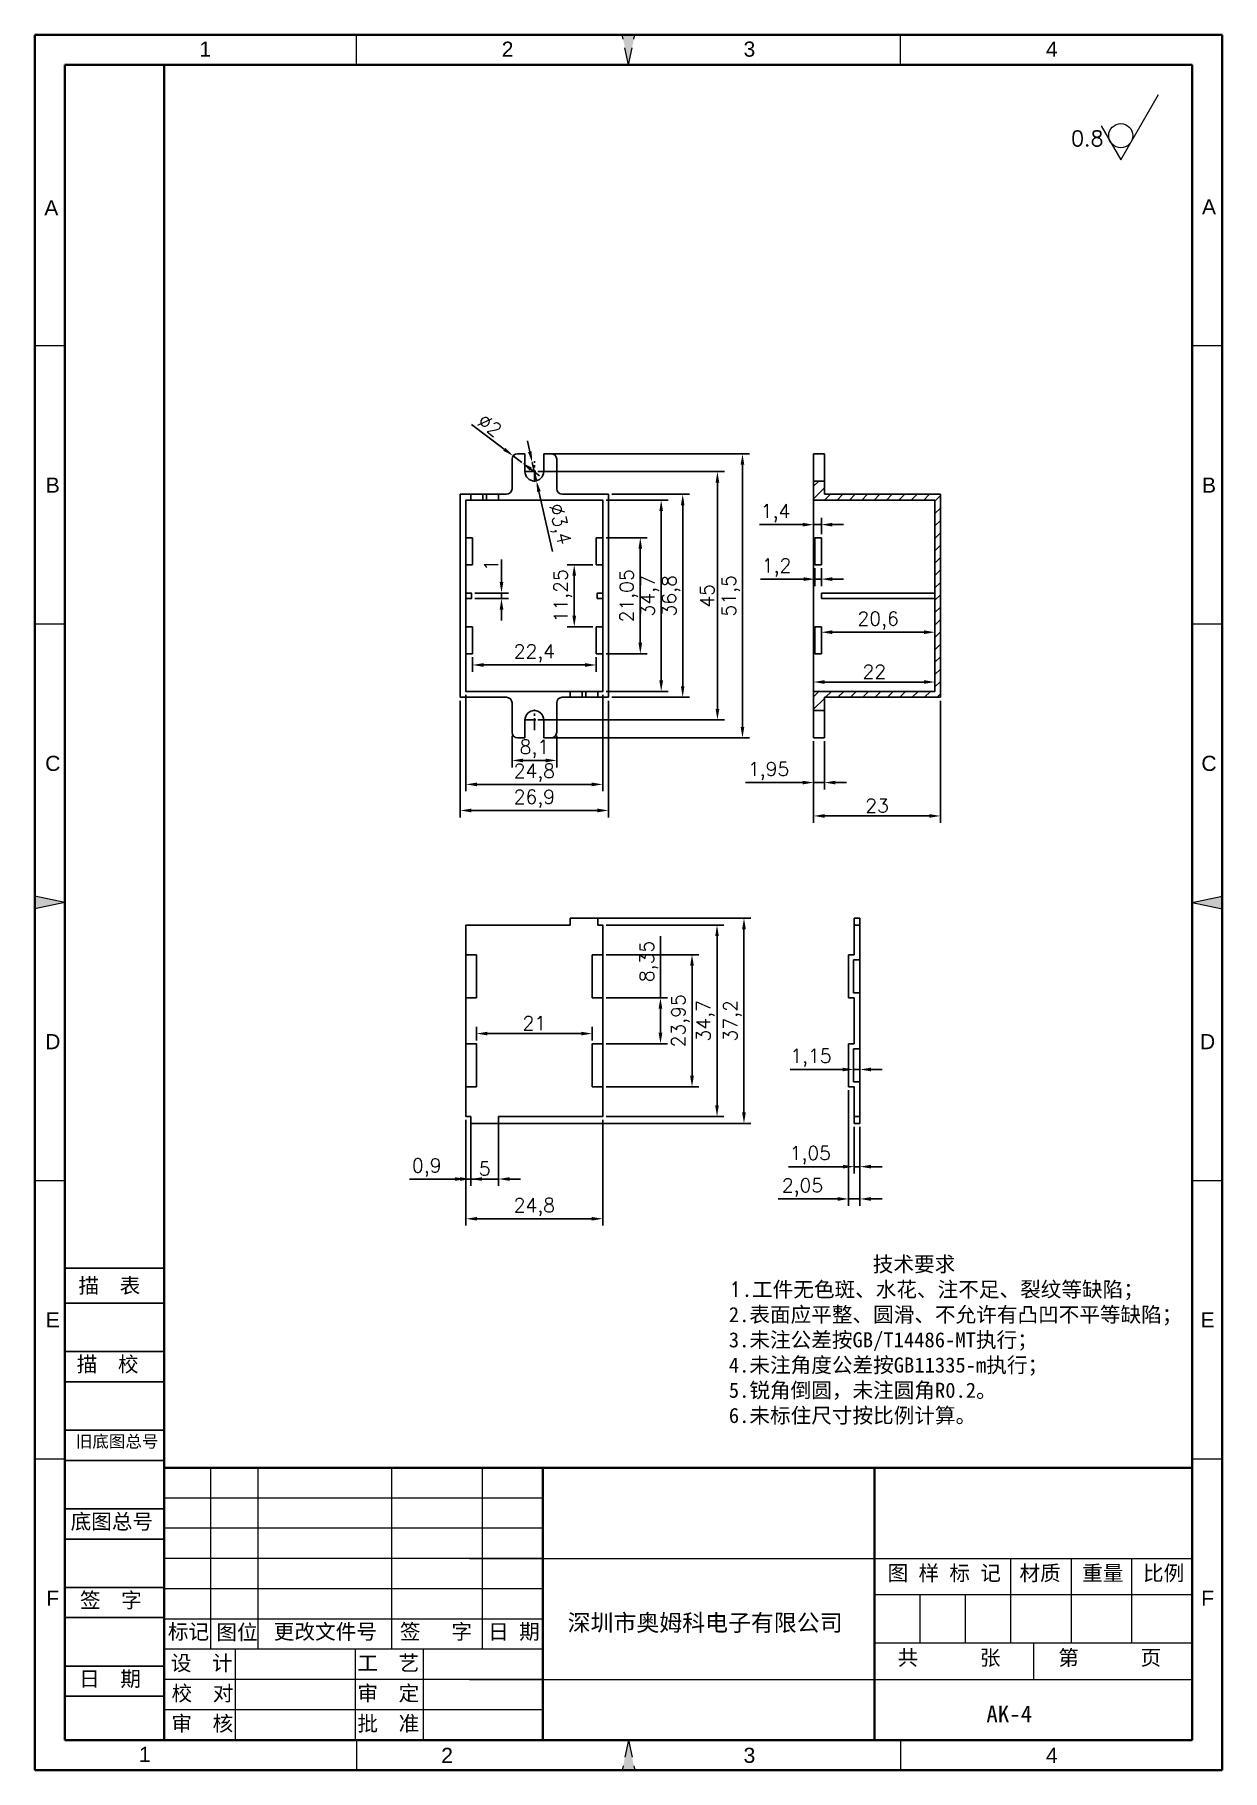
# Model space of a CAD drawing. Header units: millimetres. Extents: x 43508 to 43723, y -471 to -157.
import ezdxf
from ezdxf.enums import TextEntityAlignment as Align

# ---------------------------------------------------------------- set-up
doc = ezdxf.new("R2010")
doc.units = ezdxf.units.MM
for name, pattern in [('ACAD_ISO10W100', [18, 12, -3, 0, -3]), ('CENTER', [50.8, 31.75, -6.35, 6.35, -6.35]), ('HIDDEN2', [4.7625, 3.175, -1.5875])]:
    doc.linetypes.add(name, pattern=pattern)
for name, color, linetype, lineweight in [('dim', 82, 'Continuous', 9), ('图层1', 7, 'ACAD_ISO10W100', 15), ('图层2', 7, 'Continuous', 30), ('图层3', 7, 'Continuous', 15), ('图层4', 7, 'Continuous', 40), ('图层5', 7, 'HIDDEN2', 15), ('细实线', 3, 'Continuous', 18)]:
    doc.layers.add(name, color=color, linetype=linetype, lineweight=lineweight)
doc.layers.add('尺寸线', color=7, linetype='Continuous')
doc.styles.get("Standard").update_dxf_attribs({"font": 'txt', "bigfont": 'gbcbig.shx'})
doc.styles.add('样式 3', font='arial.ttf', dxfattribs={"height": 3.8})
doc.dimstyles.new('ISO-25', dxfattribs={"dimtxt": 2.5, "dimasz": 2.5, "dimexe": 1.25, "dimexo": 0.625, "dimtad": 1, "dimtxsty": 'Standard', "dimcen": 2.5, "dimadec": 0, "dimazin": 0, "dimtfac": 1, "dimtmove": 0, "dimatfit": 3, "dimfxl": 1, "dimarcsym": 0})

msp = doc.modelspace()

# ---------------------------------------------------------------- texts
at = {"layer": '图层1', "color": 0, "style": '样式 3'}
for s, p in [('B', (43511.4, -238.324)), ('B', (43721.048, -238.324)), ('C', (43511.4, -288.76)), ('C', (43721.048, -288.76)), ('D', (43511.4, -339.197)), ('D', (43720.791, -339.197)), ('E', (43511.4, -389.634)), ('E', (43720.791, -389.634)), ('F', (43511.4, -440.071)), ('F', (43720.791, -440.071))]:
    msp.add_text(s, height=2.741, dxfattribs=at).set_placement(p, align=Align.MIDDLE)
at = {"layer": '图层1', "color": 0, "attachment_point": 1}
for s, insert, char_height, width in [('{\\fSimSun|b0|i0|c134|p2;图 样 标 记}', (43662.772, -434.133), 2.74113, 34.00793), ('{\\fSimSun|b0|i0|c134|p2;材质 }', (43686.68, -434.145), 2.74113, 22.86138), ('{\\fSimSun|b0|i0|c134|p2;深圳市奥姆科电子有限公司}', (43604.758, -442.99), 3.0457, 57.54952), ('{\\fSimSun|b0|i0|c134|p2;标记}', (43532.27, -444.763), 2.74113, 7.67517), ('{\\fSimSun|b0|i0|c134|p2;图位}', (43541.073, -444.874), 2.74113, 7.67517), ('{\\fSimSun|b0|i0|c134|p2;更改文件号}', (43551.48, -444.763), 2.74113, 22.86138), ('{\\fSimSun|b0|i0|c134|p2;审  核}', (43532.915, -461.417), 2.74113, 22.22873), ('{\\fSimSun|b0|i0|c134|p2;批  准}', (43566.638, -461.417), 2.74113, 22.86138), ('{\\fSimSun|b0|i0|c134|p2;AK-4}', (43680.688, -459.53), 3.0457, 37.78658)]:
    msp.add_mtext(s, dxfattribs=dict(at, insert=insert, char_height=char_height, width=width))
at = {"layer": '图层2', "color": 0, "attachment_point": 1}
for s, insert, char_height, width in [('{\\fSimSun|b0|i0|c134|p2;描\\fSimSun|b0|i0|c0|p2;  \\fSimSun|b0|i0|c134|p2;表}', (43516.052, -382.046), 2.7411, 30.71591), ('{\\fSimSun|b0|i0|c134|p2;描\\fSimSun|b0|i0|c0|p2;  \\fSimSun|b0|i0|c134|p2;校}', (43515.74, -396.299), 2.7411, 30.71591), ('{\\fSimSun|b0|i0|c134|p2;旧底图总号}', (43515.586, -410.553), 2.19291, 30.71591), ('{\\fSimSun|b0|i0|c134|p2;底图总号}', (43514.635, -424.807), 2.7411, 30.71591), ('{\\fSimSun|b0|i0|c134|p2;重量 }', (43698.061, -434.145), 2.74113, 22.86138), ('{\\fSimSun|b0|i0|c134|p2;比例 }', (43709.089, -434.145), 2.74113, 22.86138), ('{\\fSimSun|b0|i0|c134|p2;签\\fSimSun|b0|i0|c0|p2;  \\fSimSun|b0|i0|c134|p2;字}', (43516.333, -439.061), 2.7411, 30.71591), ('{\\fSimSun|b0|i0|c134|p2;签   字}', (43574.338, -444.763), 2.74113, 22.86138), ('{\\fSimSun|b0|i0|c134|p2;日 期}', (43590.35, -444.763), 2.74113, 22.86138), ('{\\fSimSun|b0|i0|c134|p2;共      张}', (43664.579, -449.484), 2.74113, 30.3281), ('{\\fSimSun|b0|i0|c134|p2;第      页}', (43693.725, -449.484), 2.74113, 28.15045), ('{\\fSimSun|b0|i0|c134|p2;日\\fSimSun|b0|i0|c0|p2;  \\fSimSun|b0|i0|c134|p2;期}', (43516.177, -453.314), 2.7411, 30.71591), ('{\\fSimSun|b0|i0|c134|p2;设  计}', (43532.809, -450.453), 2.74113, 21.24817), ('{\\fSimSun|b0|i0|c134|p2;工  艺}', (43566.638, -450.453), 2.74113, 22.86138), ('{\\fSimSun|b0|i0|c134|p2;校  对}', (43532.941, -455.935), 2.74113, 19.87519), ('{\\fSimSun|b0|i0|c134|p2;审  定}', (43566.638, -455.935), 2.74113, 22.86138)]:
    msp.add_mtext(s, dxfattribs=dict(at, insert=insert, char_height=char_height, width=width))
at = {"layer": '图层3', "color": 0, "insert": (43633.983, -378.16), "char_height": 2.74113, "width": 129.83197, "attachment_point": 1}
msp.add_mtext('{\\fSimSun|b0|i0|c134|p54;              技术要求\\P}1{\\fSimSun|b0|i0|c134|p54;.工件无色斑、水花、注不足、裂纹等缺陷；\\P2.表面应平整、圆滑、不允许有凸凹不平等缺陷；\\P3.未注公差按GB/T14486-MT执行；\\P4.未注角度公差按GB11335-m执行；\\P5.锐角倒圆，未注圆角R0.2。}\\P{\\fSimSun|b0|i0|c134|p2;6.未标住尺寸按比例计算。}', dxfattribs=at)
at = {"layer": '图层5', "color": 0, "style": '样式 3'}
for s, p in [('1', (43539.04, -159.301)), ('2', (43593.863, -159.301)), ('3', (43637.721, -159.301)), ('4', (43692.544, -159.301)), ('A', (43511.134, -188.086)), ('A', (43721.048, -187.887)), ('1', (43528.076, -468.38)), ('2', (43582.898, -468.544)), ('3', (43637.721, -468.544)), ('4', (43692.544, -468.544))]:
    msp.add_text(s, height=2.741, dxfattribs=at).set_placement(p, align=Align.MIDDLE)
at = {"layer": '细实线', "color": 0, "insert": (43696.04, -174.128), "char_height": 2.7411, "width": 10.23388, "attachment_point": 1}
msp.add_mtext('0.8', dxfattribs=at)

# ---------------------------------------------------------------- blocks, each defined once
blk = doc.blocks.new('*D3504')
at = {"layer": 'Defpoints', "color": 0, "transparency": 16777216}
for p in [(43598.72, -235.89), (43631.92, -235.89), (43598.72, -280.89)]:
    blk.add_point(p, dxfattribs=at)
at = {"layer": 'dim', "color": 0, "lineweight": -2, "transparency": 16777216}
for p, q in [((43599.35, -235.89), (43633.17, -235.89)), ((43631.92, -278.89), (43631.92, -237.89)), ((43599.35, -280.89), (43633.17, -280.89))]:
    blk.add_line(p, q, dxfattribs=at)
at = {"layer": 'dim', "color": 0, "transparency": 16777216}
for points in [[(43631.59, -237.89), (43632.25, -237.89), (43631.92, -235.89)], [(43631.59, -278.89), (43632.25, -278.89), (43631.92, -280.89)]]:
    blk.add_solid(points, dxfattribs=at)
at = {"layer": 'dim', "color": 0, "transparency": 16777216, "insert": (43630.05, -258.39), "char_height": 2.5, "attachment_point": 5, "rotation": 90}
blk.add_mtext('45', dxfattribs=at)
blk = doc.blocks.new('*D3505')
at = {"layer": 'Defpoints', "color": 0, "transparency": 16777216}
for p in [(43612.17, -239.99), (43612.17, -276.79), (43625.62, -276.79)]:
    blk.add_point(p, dxfattribs=at)
at = {"layer": 'dim', "color": 0, "lineweight": -2, "transparency": 16777216}
for p, q in [((43612.8, -239.99), (43626.87, -239.99)), ((43625.62, -241.99), (43625.62, -274.79)), ((43612.8, -276.79), (43626.87, -276.79))]:
    blk.add_line(p, q, dxfattribs=at)
at = {"layer": 'dim', "color": 0, "transparency": 16777216}
for points in [[(43625.29, -241.99), (43625.95, -241.99), (43625.62, -239.99)], [(43625.29, -274.79), (43625.95, -274.79), (43625.62, -276.79)]]:
    blk.add_solid(points, dxfattribs=at)
at = {"layer": 'dim', "color": 0, "transparency": 16777216, "insert": (43623.54, -258.39), "char_height": 2.5, "attachment_point": 5, "rotation": 90}
blk.add_mtext('36,8', dxfattribs=at)
blk = doc.blocks.new('*D3506')
at = {"layer": 'Defpoints', "color": 0, "transparency": 16777216}
for p in [(43611.12, -241.04), (43621.72, -241.04), (43611.12, -275.74)]:
    blk.add_point(p, dxfattribs=at)
at = {"layer": 'dim', "color": 0, "lineweight": -2, "transparency": 16777216}
for p, q in [((43611.75, -241.04), (43622.97, -241.04)), ((43621.72, -273.74), (43621.72, -243.04)), ((43611.75, -275.74), (43622.97, -275.74))]:
    blk.add_line(p, q, dxfattribs=at)
at = {"layer": 'dim', "color": 0, "transparency": 16777216}
for points in [[(43621.39, -243.04), (43622.05, -243.04), (43621.72, -241.04)], [(43621.39, -273.74), (43622.05, -273.74), (43621.72, -275.74)]]:
    blk.add_solid(points, dxfattribs=at)
at = {"layer": 'dim', "color": 0, "transparency": 16777216, "insert": (43619.64, -258.39), "char_height": 2.5, "attachment_point": 5, "rotation": 90}
blk.add_mtext('34,7', dxfattribs=at)
blk = doc.blocks.new('*D3507')
at = {"layer": 'Defpoints', "color": 0, "transparency": 16777216}
for p in [(43601.1, -232.64), (43636.46, -232.64), (43601.1, -284.14)]:
    blk.add_point(p, dxfattribs=at)
at = {"layer": 'dim', "color": 0, "lineweight": -2, "transparency": 16777216}
for p, q in [((43601.72, -232.64), (43637.71, -232.64)), ((43636.46, -282.14), (43636.46, -234.64)), ((43601.72, -284.14), (43637.71, -284.14))]:
    blk.add_line(p, q, dxfattribs=at)
at = {"layer": 'dim', "color": 0, "transparency": 16777216}
for points in [[(43636.12, -234.64), (43636.79, -234.64), (43636.46, -232.64)], [(43636.12, -282.14), (43636.79, -282.14), (43636.46, -284.14)]]:
    blk.add_solid(points, dxfattribs=at)
at = {"layer": 'dim', "color": 0, "transparency": 16777216, "insert": (43634.37, -258.39), "char_height": 2.5, "attachment_point": 5, "rotation": 90}
blk.add_mtext('51,5', dxfattribs=at)
blk = doc.blocks.new('*D3508')
at = {"layer": 'Defpoints', "color": 0, "transparency": 16777216}
for p in [(43585.27, -276.79), (43612.17, -276.79), (43585.27, -297.3)]:
    blk.add_point(p, dxfattribs=at)
at = {"layer": 'dim', "color": 0, "lineweight": -2, "transparency": 16777216}
for p, q in [((43585.27, -277.41), (43585.27, -298.55)), ((43612.17, -277.41), (43612.17, -298.55)), ((43610.17, -297.3), (43587.27, -297.3))]:
    blk.add_line(p, q, dxfattribs=at)
at = {"layer": 'dim', "color": 0, "transparency": 16777216}
for points in [[(43587.27, -296.96), (43587.27, -297.63), (43585.27, -297.3)], [(43610.17, -296.96), (43610.17, -297.63), (43612.17, -297.3)]]:
    blk.add_solid(points, dxfattribs=at)
at = {"layer": 'dim', "color": 0, "transparency": 16777216, "insert": (43598.72, -295.21), "char_height": 2.5, "attachment_point": 5}
blk.add_mtext('26,9', dxfattribs=at)
blk = doc.blocks.new('*D3509')
at = {"layer": 'Defpoints', "color": 0, "transparency": 16777216}
for p in [(43586.32, -275.74), (43611.12, -275.74), (43611.12, -292.57)]:
    blk.add_point(p, dxfattribs=at)
at = {"layer": 'dim', "color": 0, "lineweight": -2, "transparency": 16777216}
for p, q in [((43586.32, -276.36), (43586.32, -293.82)), ((43611.12, -276.36), (43611.12, -293.82)), ((43588.32, -292.57), (43609.12, -292.57))]:
    blk.add_line(p, q, dxfattribs=at)
at = {"layer": 'dim', "color": 0, "transparency": 16777216}
for points in [[(43588.32, -292.24), (43588.32, -292.91), (43586.32, -292.57)], [(43609.12, -292.24), (43609.12, -292.91), (43611.12, -292.57)]]:
    blk.add_solid(points, dxfattribs=at)
at = {"layer": 'dim', "color": 0, "transparency": 16777216, "insert": (43598.72, -290.49), "char_height": 2.5, "attachment_point": 5}
blk.add_mtext('24,8', dxfattribs=at)
blk = doc.blocks.new('*D3510')
at = {"layer": 'Defpoints', "color": 0, "transparency": 16777216}
for p in [(43587.52, -268.91), (43609.92, -268.91), (43609.92, -270.93)]:
    blk.add_point(p, dxfattribs=at)
at = {"layer": 'dim', "color": 0, "lineweight": -2, "transparency": 16777216}
for p, q in [((43587.52, -269.54), (43587.52, -272.18)), ((43609.92, -269.54), (43609.92, -272.18)), ((43589.52, -270.93), (43607.92, -270.93))]:
    blk.add_line(p, q, dxfattribs=at)
at = {"layer": 'dim', "color": 0, "transparency": 16777216}
for points in [[(43589.52, -270.59), (43589.52, -271.26), (43587.52, -270.93)], [(43607.92, -270.59), (43607.92, -271.26), (43609.92, -270.93)]]:
    blk.add_solid(points, dxfattribs=at)
at = {"layer": 'dim', "color": 0, "transparency": 16777216, "insert": (43598.72, -268.84), "char_height": 2.5, "attachment_point": 5}
blk.add_mtext('22,4', dxfattribs=at)
blk = doc.blocks.new('*D3511')
at = {"layer": 'Defpoints', "color": 0, "transparency": 16777216}
for p in [(43594.67, -283.14), (43602.77, -283.14), (43594.67, -288.23)]:
    blk.add_point(p, dxfattribs=at)
at = {"layer": 'dim', "color": 0, "lineweight": -2, "transparency": 16777216}
for p, q in [((43594.67, -283.76), (43594.67, -289.48)), ((43602.77, -283.76), (43602.77, -289.48)), ((43600.77, -288.23), (43596.67, -288.23))]:
    blk.add_line(p, q, dxfattribs=at)
at = {"layer": 'dim', "color": 0, "transparency": 16777216}
for points in [[(43596.67, -287.9), (43596.67, -288.57), (43594.67, -288.23)], [(43600.77, -287.9), (43600.77, -288.57), (43602.77, -288.23)]]:
    blk.add_solid(points, dxfattribs=at)
at = {"layer": 'dim', "color": 0, "transparency": 16777216, "insert": (43598.72, -286.15), "char_height": 2.5, "attachment_point": 5}
blk.add_mtext('8,1', dxfattribs=at)
blk = doc.blocks.new('*D3512')
at = {"layer": 'Defpoints', "color": 0, "transparency": 16777216}
for p in [(43598.34, -234.23), (43599.1, -237.54)]:
    blk.add_point(p, dxfattribs=at)
at = {"layer": 'dim', "color": 0, "lineweight": -2, "transparency": 16777216}
for p, q in [((43597.89, -232.28), (43597.45, -230.33)), ((43598.34, -234.23), (43599.1, -237.54)), ((43602.04, -250.38), (43599.55, -239.49))]:
    blk.add_line(p, q, dxfattribs=at)
at = {"layer": 'dim', "color": 0, "transparency": 16777216}
for points in [[(43598.22, -232.2), (43597.57, -232.35), (43598.34, -234.23)], [(43599.87, -239.42), (43599.22, -239.57), (43599.1, -237.54)]]:
    blk.add_solid(points, dxfattribs=at)
at = {"layer": 'dim', "color": 0, "transparency": 16777216, "insert": (43603.05, -245.45), "char_height": 2.5, "attachment_point": 5, "rotation": 282.8922}
blk.add_mtext('∅3,4', dxfattribs=at)
blk = doc.blocks.new('*D3513')
at = {"layer": 'Defpoints', "color": 0, "transparency": 16777216}
for p in [(43594.87, -233.03), (43596.47, -234.24)]:
    blk.add_point(p, dxfattribs=at)
at = {"layer": 'dim', "color": 0, "lineweight": -2, "transparency": 16777216}
for p, q in [((43587.35, -227.37), (43593.27, -231.83)), ((43596.47, -234.24), (43594.87, -233.03)), ((43598.07, -235.44), (43599.66, -236.64))]:
    blk.add_line(p, q, dxfattribs=at)
at = {"layer": 'dim', "color": 0, "transparency": 16777216}
for points in [[(43593.47, -231.56), (43593.07, -232.1), (43594.87, -233.03)], [(43598.27, -235.17), (43597.87, -235.71), (43596.47, -234.24)]]:
    blk.add_solid(points, dxfattribs=at)
at = {"layer": 'dim', "color": 0, "transparency": 16777216, "insert": (43590.64, -227.5), "char_height": 2.5, "attachment_point": 5, "rotation": 323.0103}
blk.add_mtext('∅2', dxfattribs=at)
blk = doc.blocks.new('*D3514')
at = {"layer": 'Defpoints', "color": 0, "transparency": 16777216}
for p in [(43611.12, -247.86), (43617.93, -247.86), (43611.12, -268.91)]:
    blk.add_point(p, dxfattribs=at)
at = {"layer": 'dim', "color": 0, "lineweight": -2, "transparency": 16777216}
for p, q in [((43611.75, -247.86), (43619.18, -247.86)), ((43617.93, -266.91), (43617.93, -249.86)), ((43611.75, -268.91), (43619.18, -268.91))]:
    blk.add_line(p, q, dxfattribs=at)
at = {"layer": 'dim', "color": 0, "transparency": 16777216}
for points in [[(43617.6, -249.86), (43618.26, -249.86), (43617.93, -247.86)], [(43617.6, -266.91), (43618.26, -266.91), (43617.93, -268.91)]]:
    blk.add_solid(points, dxfattribs=at)
at = {"layer": 'dim', "color": 0, "transparency": 16777216, "insert": (43615.85, -258.39), "char_height": 2.5, "attachment_point": 5, "rotation": 90}
blk.add_mtext('21,05', dxfattribs=at)
blk = doc.blocks.new('*D3515')
at = {"layer": 'Defpoints', "color": 0, "transparency": 16777216}
for p in [(43609.92, -252.76), (43605.95, -264.01), (43609.92, -264.01)]:
    blk.add_point(p, dxfattribs=at)
at = {"layer": 'dim', "color": 0, "lineweight": -2, "transparency": 16777216}
for p, q in [((43609.3, -252.76), (43604.7, -252.76)), ((43605.95, -254.76), (43605.95, -262.01)), ((43609.3, -264.01), (43604.7, -264.01))]:
    blk.add_line(p, q, dxfattribs=at)
at = {"layer": 'dim', "color": 0, "transparency": 16777216}
for points in [[(43605.62, -254.76), (43606.29, -254.76), (43605.95, -252.76)], [(43605.62, -262.01), (43606.29, -262.01), (43605.95, -264.01)]]:
    blk.add_solid(points, dxfattribs=at)
at = {"layer": 'dim', "color": 0, "transparency": 16777216, "insert": (43603.87, -258.39), "char_height": 2.5, "attachment_point": 5, "rotation": 90}
blk.add_mtext('11,25', dxfattribs=at)
blk = doc.blocks.new('*D3516')
at = {"layer": 'Defpoints', "color": 0, "transparency": 16777216}
for p in [(43587.32, -257.89), (43592.76, -257.89), (43587.32, -258.89)]:
    blk.add_point(p, dxfattribs=at)
at = {"layer": 'dim', "color": 0, "lineweight": -2, "transparency": 16777216}
for p, q in [((43592.76, -255.89), (43592.76, -251.8)), ((43587.95, -257.89), (43594.01, -257.89)), ((43592.76, -258.89), (43592.76, -257.89)), ((43587.95, -258.89), (43594.01, -258.89)), ((43592.76, -260.89), (43592.76, -262.89))]:
    blk.add_line(p, q, dxfattribs=at)
at = {"layer": 'dim', "color": 0, "transparency": 16777216}
for points in [[(43592.43, -255.89), (43593.1, -255.89), (43592.76, -257.89)], [(43592.43, -260.89), (43593.1, -260.89), (43592.76, -258.89)]]:
    blk.add_solid(points, dxfattribs=at)
at = {"layer": 'dim', "color": 0, "transparency": 16777216, "insert": (43590.89, -252.84), "char_height": 2.5, "attachment_point": 5, "rotation": 90}
blk.add_mtext('1', dxfattribs=at)
blk = doc.blocks.new('*D3517')
at = {"layer": 'Defpoints', "color": 0, "transparency": 16777216}
for p in [(43672.36, -276.79), (43649.36, -284.14), (43649.36, -298.29)]:
    blk.add_point(p, dxfattribs=at)
at = {"layer": 'dim', "color": 0, "lineweight": -2, "transparency": 16777216}
for p, q in [((43672.36, -277.41), (43672.36, -299.54)), ((43649.36, -284.76), (43649.36, -299.54)), ((43670.36, -298.29), (43651.36, -298.29))]:
    blk.add_line(p, q, dxfattribs=at)
at = {"layer": 'dim', "color": 0, "transparency": 16777216}
for points in [[(43651.36, -297.96), (43651.36, -298.62), (43649.36, -298.29)], [(43670.36, -297.96), (43670.36, -298.62), (43672.36, -298.29)]]:
    blk.add_solid(points, dxfattribs=at)
at = {"layer": 'dim', "color": 0, "transparency": 16777216, "insert": (43660.86, -296.42), "char_height": 2.5, "attachment_point": 5}
blk.add_mtext('23', dxfattribs=at)
blk = doc.blocks.new('*D3518')
at = {"layer": 'Defpoints', "color": 0, "transparency": 16777216}
for p in [(43649.36, -284.14), (43651.31, -284.14), (43649.36, -292.24)]:
    blk.add_point(p, dxfattribs=at)
at = {"layer": 'dim', "color": 0, "lineweight": -2, "transparency": 16777216}
for p, q in [((43649.36, -284.76), (43649.36, -293.49)), ((43651.31, -284.76), (43651.31, -293.49)), ((43647.36, -292.24), (43637.03, -292.24)), ((43651.31, -292.24), (43649.36, -292.24)), ((43653.31, -292.24), (43655.31, -292.24))]:
    blk.add_line(p, q, dxfattribs=at)
at = {"layer": 'dim', "color": 0, "transparency": 16777216}
for points in [[(43647.36, -291.91), (43647.36, -292.57), (43649.36, -292.24)], [(43653.31, -291.91), (43653.31, -292.57), (43651.31, -292.24)]]:
    blk.add_solid(points, dxfattribs=at)
at = {"layer": 'dim', "color": 0, "transparency": 16777216, "insert": (43641.19, -290.16), "char_height": 2.5, "attachment_point": 5}
blk.add_mtext('1,95', dxfattribs=at)
blk = doc.blocks.new('*D3519')
at = {"layer": 'Defpoints', "color": 0, "transparency": 16777216}
for p in [(43649.36, -274.02), (43649.36, -275.74), (43671.36, -275.74)]:
    blk.add_point(p, dxfattribs=at)
at = {"layer": 'dim', "color": 0, "lineweight": -2, "transparency": 16777216}
for p, q in [((43649.36, -275.11), (43649.36, -272.77)), ((43671.36, -275.11), (43671.36, -272.77)), ((43669.36, -274.02), (43651.36, -274.02))]:
    blk.add_line(p, q, dxfattribs=at)
at = {"layer": 'dim', "color": 0, "transparency": 16777216}
for points in [[(43651.36, -273.68), (43651.36, -274.35), (43649.36, -274.02)], [(43669.36, -273.68), (43669.36, -274.35), (43671.36, -274.02)]]:
    blk.add_solid(points, dxfattribs=at)
at = {"layer": 'dim', "color": 0, "transparency": 16777216, "insert": (43660.36, -272.14), "char_height": 2.5, "attachment_point": 5}
blk.add_mtext('22', dxfattribs=at)
blk = doc.blocks.new('*D3520')
at = {"layer": 'Defpoints', "color": 0, "transparency": 16777216}
for p in [(43650.76, -264.01), (43671.36, -264.01), (43671.36, -264.99)]:
    blk.add_point(p, dxfattribs=at)
at = {"layer": 'dim', "color": 0, "lineweight": -2, "transparency": 16777216}
for p, q in [((43650.76, -264.64), (43650.76, -266.24)), ((43652.76, -264.99), (43669.36, -264.99)), ((43671.36, -264.64), (43671.36, -266.24))]:
    blk.add_line(p, q, dxfattribs=at)
at = {"layer": 'dim', "color": 0, "transparency": 16777216}
for points in [[(43652.76, -264.65), (43652.76, -265.32), (43650.76, -264.99)], [(43669.36, -264.65), (43669.36, -265.32), (43671.36, -264.99)]]:
    blk.add_solid(points, dxfattribs=at)
at = {"layer": 'dim', "color": 0, "transparency": 16777216, "insert": (43661.06, -262.9), "char_height": 2.5, "attachment_point": 5}
blk.add_mtext('20,6', dxfattribs=at)
blk = doc.blocks.new('*D3521')
at = {"layer": 'Defpoints', "color": 0, "transparency": 16777216}
for p in [(43649.36, -245.49), (43649.36, -247.86), (43650.76, -247.86)]:
    blk.add_point(p, dxfattribs=at)
at = {"layer": 'dim', "color": 0, "lineweight": -2, "transparency": 16777216}
for p, q in [((43649.36, -247.24), (43649.36, -244.24)), ((43650.76, -247.24), (43650.76, -244.24)), ((43647.36, -245.49), (43639.53, -245.49)), ((43650.76, -245.49), (43649.36, -245.49)), ((43652.76, -245.49), (43654.76, -245.49))]:
    blk.add_line(p, q, dxfattribs=at)
at = {"layer": 'dim', "color": 0, "transparency": 16777216}
for points in [[(43647.36, -245.16), (43647.36, -245.83), (43649.36, -245.49)], [(43652.76, -245.16), (43652.76, -245.83), (43650.76, -245.49)]]:
    blk.add_solid(points, dxfattribs=at)
at = {"layer": 'dim', "color": 0, "transparency": 16777216, "insert": (43642.44, -243.41), "char_height": 2.5, "attachment_point": 5}
blk.add_mtext('1,4', dxfattribs=at)
blk = doc.blocks.new('*D3522')
at = {"layer": 'Defpoints', "color": 0, "transparency": 16777216}
for p in [(43649.56, -252.76), (43650.76, -252.76), (43649.56, -255.37)]:
    blk.add_point(p, dxfattribs=at)
at = {"layer": 'dim', "color": 0, "lineweight": -2, "transparency": 16777216}
for p, q in [((43649.56, -253.39), (43649.56, -256.62)), ((43650.76, -253.39), (43650.76, -256.62)), ((43647.56, -255.37), (43639.73, -255.37)), ((43650.76, -255.37), (43649.56, -255.37)), ((43652.76, -255.37), (43654.76, -255.37))]:
    blk.add_line(p, q, dxfattribs=at)
at = {"layer": 'dim', "color": 0, "transparency": 16777216}
for points in [[(43647.56, -255.03), (43647.56, -255.7), (43649.56, -255.37)], [(43652.76, -255.03), (43652.76, -255.7), (43650.76, -255.37)]]:
    blk.add_solid(points, dxfattribs=at)
at = {"layer": 'dim', "color": 0, "transparency": 16777216, "insert": (43642.64, -253.28), "char_height": 2.5, "attachment_point": 5}
blk.add_mtext('1,2', dxfattribs=at)
blk = doc.blocks.new('*D3523')
at = {"layer": 'Defpoints', "color": 0, "transparency": 16777216}
for p in [(43611.12, -318.07), (43631.84, -318.07), (43611.12, -352.77)]:
    blk.add_point(p, dxfattribs=at)
at = {"layer": 'dim', "color": 0, "lineweight": -2, "transparency": 16777216}
for p, q in [((43611.75, -318.07), (43633.09, -318.07)), ((43631.84, -350.77), (43631.84, -320.07)), ((43611.75, -352.77), (43633.09, -352.77))]:
    blk.add_line(p, q, dxfattribs=at)
at = {"layer": 'dim', "color": 0, "transparency": 16777216}
for points in [[(43631.51, -320.07), (43632.17, -320.07), (43631.84, -318.07)], [(43631.51, -350.77), (43632.17, -350.77), (43631.84, -352.77)]]:
    blk.add_solid(points, dxfattribs=at)
at = {"layer": 'dim', "color": 0, "transparency": 16777216, "insert": (43629.76, -335.42), "char_height": 2.5, "attachment_point": 5, "rotation": 90}
blk.add_mtext('34,7', dxfattribs=at)
blk = doc.blocks.new('*D3524')
at = {"layer": 'Defpoints', "color": 0, "transparency": 16777216}
for p in [(43611.12, -323.44), (43611.12, -347.39), (43627.31, -347.39)]:
    blk.add_point(p, dxfattribs=at)
at = {"layer": 'dim', "color": 0, "lineweight": -2, "transparency": 16777216}
for p, q in [((43611.75, -323.44), (43628.56, -323.44)), ((43627.31, -325.44), (43627.31, -345.39)), ((43611.75, -347.39), (43628.56, -347.39))]:
    blk.add_line(p, q, dxfattribs=at)
at = {"layer": 'dim', "color": 0, "transparency": 16777216}
for points in [[(43626.97, -325.44), (43627.64, -325.44), (43627.31, -323.44)], [(43626.97, -345.39), (43627.64, -345.39), (43627.31, -347.39)]]:
    blk.add_solid(points, dxfattribs=at)
at = {"layer": 'dim', "color": 0, "transparency": 16777216, "insert": (43625.22, -335.42), "char_height": 2.5, "attachment_point": 5, "rotation": 90}
blk.add_mtext('23,95', dxfattribs=at)
blk = doc.blocks.new('*D3525')
at = {"layer": 'Defpoints', "color": 0, "transparency": 16777216}
for p in [(43611.12, -331.24), (43621.59, -331.24), (43611.12, -339.59)]:
    blk.add_point(p, dxfattribs=at)
at = {"layer": 'dim', "color": 0, "lineweight": -2, "transparency": 16777216}
for p, q in [((43621.59, -331.24), (43621.59, -320.08)), ((43611.75, -331.24), (43622.84, -331.24)), ((43621.59, -337.59), (43621.59, -333.24)), ((43611.75, -339.59), (43622.84, -339.59))]:
    blk.add_line(p, q, dxfattribs=at)
at = {"layer": 'dim', "color": 0, "transparency": 16777216}
for points in [[(43621.25, -333.24), (43621.92, -333.24), (43621.59, -331.24)], [(43621.25, -337.59), (43621.92, -337.59), (43621.59, -339.59)]]:
    blk.add_solid(points, dxfattribs=at)
at = {"layer": 'dim', "color": 0, "transparency": 16777216, "insert": (43619.5, -324.66), "char_height": 2.5, "attachment_point": 5, "rotation": 90}
blk.add_mtext('8,35', dxfattribs=at)
blk = doc.blocks.new('*D3526')
at = {"layer": 'Defpoints', "color": 0, "transparency": 16777216}
for p in [(43586.32, -352.77), (43611.12, -352.77), (43586.32, -371.3)]:
    blk.add_point(p, dxfattribs=at)
at = {"layer": 'dim', "color": 0, "lineweight": -2, "transparency": 16777216}
for p, q in [((43586.32, -353.39), (43586.32, -372.55)), ((43611.12, -353.39), (43611.12, -372.55)), ((43609.12, -371.3), (43588.32, -371.3))]:
    blk.add_line(p, q, dxfattribs=at)
at = {"layer": 'dim', "color": 0, "transparency": 16777216}
for points in [[(43588.32, -370.97), (43588.32, -371.63), (43586.32, -371.3)], [(43609.12, -370.97), (43609.12, -371.63), (43611.12, -371.3)]]:
    blk.add_solid(points, dxfattribs=at)
at = {"layer": 'dim', "color": 0, "transparency": 16777216, "insert": (43598.72, -369.22), "char_height": 2.5, "attachment_point": 5}
blk.add_mtext('24,8', dxfattribs=at)
blk = doc.blocks.new('*D3527')
at = {"layer": 'Defpoints', "color": 0, "transparency": 16777216}
for p in [(43586.32, -352.77), (43587.22, -352.77), (43587.22, -364.1)]:
    blk.add_point(p, dxfattribs=at)
at = {"layer": 'dim', "color": 0, "lineweight": -2, "transparency": 16777216}
for p, q in [((43586.32, -353.39), (43586.32, -365.35)), ((43587.22, -353.39), (43587.22, -365.35)), ((43584.32, -364.1), (43576.07, -364.1)), ((43587.22, -364.1), (43586.32, -364.1)), ((43589.22, -364.1), (43591.22, -364.1))]:
    blk.add_line(p, q, dxfattribs=at)
at = {"layer": 'dim', "color": 0, "transparency": 16777216}
for points in [[(43584.32, -363.77), (43584.32, -364.43), (43586.32, -364.1)], [(43589.22, -363.77), (43589.22, -364.43), (43587.22, -364.1)]]:
    blk.add_solid(points, dxfattribs=at)
at = {"layer": 'dim', "color": 0, "transparency": 16777216, "insert": (43579.2, -362.02), "char_height": 2.5, "attachment_point": 5}
blk.add_mtext('0,9', dxfattribs=at)
blk = doc.blocks.new('*D3528')
at = {"layer": 'Defpoints', "color": 0, "transparency": 16777216}
for p in [(43587.22, -352.77), (43592.22, -352.77), (43592.22, -364.1)]:
    blk.add_point(p, dxfattribs=at)
at = {"layer": 'dim', "color": 0, "lineweight": -2, "transparency": 16777216}
for p, q in [((43587.22, -353.39), (43587.22, -365.35)), ((43592.22, -353.39), (43592.22, -365.35)), ((43585.22, -364.1), (43583.22, -364.1)), ((43587.22, -364.1), (43592.22, -364.1)), ((43594.22, -364.1), (43596.22, -364.1))]:
    blk.add_line(p, q, dxfattribs=at)
at = {"layer": 'dim', "color": 0, "transparency": 16777216}
for points in [[(43585.22, -363.77), (43585.22, -364.43), (43587.22, -364.1)], [(43594.22, -363.77), (43594.22, -364.43), (43592.22, -364.1)]]:
    blk.add_solid(points, dxfattribs=at)
at = {"layer": 'dim', "color": 0, "transparency": 16777216, "insert": (43589.72, -362.22), "char_height": 2.5, "attachment_point": 5}
blk.add_mtext('5', dxfattribs=at)
blk = doc.blocks.new('*D3529')
at = {"layer": 'Defpoints', "color": 0, "transparency": 16777216}
for p in [(43607.72, -316.82), (43636.73, -316.82), (43589.72, -354.02)]:
    blk.add_point(p, dxfattribs=at)
at = {"layer": 'dim', "color": 0, "lineweight": -2, "transparency": 16777216}
for p, q in [((43608.35, -316.82), (43637.98, -316.82)), ((43636.73, -352.02), (43636.73, -318.82)), ((43590.35, -354.02), (43637.98, -354.02))]:
    blk.add_line(p, q, dxfattribs=at)
at = {"layer": 'dim', "color": 0, "transparency": 16777216}
for points in [[(43636.39, -318.82), (43637.06, -318.82), (43636.73, -316.82)], [(43636.39, -352.02), (43637.06, -352.02), (43636.73, -354.02)]]:
    blk.add_solid(points, dxfattribs=at)
at = {"layer": 'dim', "color": 0, "transparency": 16777216, "insert": (43634.64, -335.42), "char_height": 2.5, "attachment_point": 5, "rotation": 90}
blk.add_mtext('37,2', dxfattribs=at)
blk = doc.blocks.new('*D3530')
at = {"layer": 'Defpoints', "color": 0, "transparency": 16777216}
for p in [(43656.71, -354.02), (43657.76, -354.02), (43656.71, -361.86)]:
    blk.add_point(p, dxfattribs=at)
at = {"layer": 'dim', "color": 0, "lineweight": -2, "transparency": 16777216}
for p, q in [((43656.71, -354.64), (43656.71, -363.11)), ((43657.76, -354.64), (43657.76, -363.11)), ((43654.71, -361.86), (43644.8, -361.86)), ((43657.76, -361.86), (43656.71, -361.86)), ((43659.76, -361.86), (43661.76, -361.86))]:
    blk.add_line(p, q, dxfattribs=at)
at = {"layer": 'dim', "color": 0, "transparency": 16777216}
for points in [[(43654.71, -361.52), (43654.71, -362.19), (43656.71, -361.86)], [(43659.76, -361.52), (43659.76, -362.19), (43657.76, -361.86)]]:
    blk.add_solid(points, dxfattribs=at)
at = {"layer": 'dim', "color": 0, "transparency": 16777216, "insert": (43648.75, -359.77), "char_height": 2.5, "attachment_point": 5}
blk.add_mtext('1,05', dxfattribs=at)
blk = doc.blocks.new('*D3531')
at = {"layer": 'Defpoints', "color": 0, "transparency": 16777216}
for p in [(43655.71, -347.39), (43657.76, -354.02), (43655.71, -367.71)]:
    blk.add_point(p, dxfattribs=at)
at = {"layer": 'dim', "color": 0, "lineweight": -2, "transparency": 16777216}
for p, q in [((43655.71, -348.02), (43655.71, -368.96)), ((43657.76, -354.64), (43657.76, -368.96)), ((43653.71, -367.71), (43642.96, -367.71)), ((43657.76, -367.71), (43655.71, -367.71)), ((43659.76, -367.71), (43661.76, -367.71))]:
    blk.add_line(p, q, dxfattribs=at)
at = {"layer": 'dim', "color": 0, "transparency": 16777216}
for points in [[(43653.71, -367.38), (43653.71, -368.05), (43655.71, -367.71)], [(43659.76, -367.38), (43659.76, -368.05), (43657.76, -367.71)]]:
    blk.add_solid(points, dxfattribs=at)
at = {"layer": 'dim', "color": 0, "transparency": 16777216, "insert": (43647.34, -365.63), "char_height": 2.5, "attachment_point": 5}
blk.add_mtext('2,05', dxfattribs=at)
blk = doc.blocks.new('*D3532')
at = {"layer": 'Defpoints', "color": 0, "transparency": 16777216}
for p in [(43656.61, -344.25), (43656.61, -346.49), (43657.76, -346.49)]:
    blk.add_point(p, dxfattribs=at)
at = {"layer": 'dim', "color": 0, "lineweight": -2, "transparency": 16777216}
for p, q in [((43654.61, -344.25), (43645.11, -344.25)), ((43656.61, -345.87), (43656.61, -343)), ((43657.76, -344.25), (43656.61, -344.25)), ((43657.76, -345.87), (43657.76, -343)), ((43659.76, -344.25), (43661.76, -344.25))]:
    blk.add_line(p, q, dxfattribs=at)
at = {"layer": 'dim', "color": 0, "transparency": 16777216}
for points in [[(43654.61, -343.91), (43654.61, -344.58), (43656.61, -344.25)], [(43659.76, -343.91), (43659.76, -344.58), (43657.76, -344.25)]]:
    blk.add_solid(points, dxfattribs=at)
at = {"layer": 'dim', "color": 0, "transparency": 16777216, "insert": (43648.86, -342.16), "char_height": 2.5, "attachment_point": 5}
blk.add_mtext('1,15', dxfattribs=at)
blk = doc.blocks.new('*D3533')
at = {"layer": 'Defpoints', "color": 0, "transparency": 16777216}
for p in [(43588.22, -337.74), (43588.22, -339.59), (43609.22, -339.59)]:
    blk.add_point(p, dxfattribs=at)
at = {"layer": 'dim', "color": 0, "lineweight": -2, "transparency": 16777216}
for p, q in [((43588.22, -338.97), (43588.22, -336.49)), ((43609.22, -338.97), (43609.22, -336.49)), ((43607.22, -337.74), (43590.22, -337.74))]:
    blk.add_line(p, q, dxfattribs=at)
at = {"layer": 'dim', "color": 0, "transparency": 16777216}
for points in [[(43590.22, -337.41), (43590.22, -338.07), (43588.22, -337.74)], [(43607.22, -337.41), (43607.22, -338.07), (43609.22, -337.74)]]:
    blk.add_solid(points, dxfattribs=at)
at = {"layer": 'dim', "color": 0, "transparency": 16777216, "insert": (43598.72, -335.86), "char_height": 2.5, "attachment_point": 5}
blk.add_mtext('21', dxfattribs=at)

# ---------------------------------------------------------------- dimensions: what is measured, and where the dimension line sits
at = {"layer": 'dim'}
for p1, p2, picture, middle in [((43596.469, -234.238), (43594.872, -233.034), '*D3513', (43590.642, -227.5)), ((43598.341, -234.229), (43599.1, -237.543), '*D3512', (43603.046, -245.445))]:
    dim = msp.add_diameter_dim_2p(p1=p1, p2=p2, dimstyle='ISO-25', override={"dimasz": 2}, dxfattribs=at)
    dim.commit()
    dim.dimension.update_dxf_attribs({"geometry": picture, "text_midpoint": middle})
for base, p1, p2, picture, middle in [((43636.456, -232.636), (43601.095, -284.136), (43601.095, -232.636), '*D3507', (43634.373, -258.386)), ((43631.92, -235.886), (43598.72, -280.886), (43598.72, -235.886), '*D3504', (43630.045, -258.386)), ((43621.722, -241.036), (43611.12, -275.736), (43611.12, -241.036), '*D3506', (43619.638, -258.386)), ((43625.621, -276.786), (43612.17, -239.986), (43612.17, -276.786), '*D3505', (43623.538, -258.386)), ((43617.929, -247.861), (43611.12, -268.911), (43611.12, -247.861), '*D3514', (43615.846, -258.386)), ((43592.763, -257.886), (43587.32, -258.886), (43587.32, -257.886), '*D3516', (43590.888, -252.844)), ((43605.953, -264.011), (43609.92, -252.761), (43609.92, -264.011), '*D3515', (43603.869, -258.386)), ((43636.725, -316.819), (43589.72, -354.019), (43607.72, -316.819), '*D3529', (43634.642, -335.419)), ((43631.841, -318.069), (43611.12, -352.769), (43611.12, -318.069), '*D3523', (43629.757, -335.419)), ((43621.586, -331.244), (43611.12, -339.594), (43611.12, -331.244), '*D3525', (43619.503, -324.661)), ((43627.306, -347.394), (43611.12, -323.444), (43611.12, -347.394), '*D3524', (43625.223, -335.419))]:
    dim = msp.add_linear_dim(base=base, p1=p1, p2=p2, angle=90, dimstyle='ISO-25', override={"dimasz": 2}, dxfattribs=at)
    dim.commit()
    dim.dimension.update_dxf_attribs({"geometry": picture, "text_midpoint": middle})
for base, p1, p2, override, picture, middle in [((43649.359, -245.492), (43650.759, -247.861), (43649.359, -247.861), {"dimasz": 2}, '*D3521', (43642.442, -243.409)), ((43649.559, -255.366), (43650.759, -252.761), (43649.559, -252.761), {"dimasz": 2}, '*D3522', (43642.642, -253.282)), ((43671.359, -264.988), (43650.759, -264.011), (43671.359, -264.011), {"dimasz": 2}, '*D3520', (43661.059, -262.904)), ((43609.92, -270.925), (43587.52, -268.911), (43609.92, -268.911), {"dimasz": 2}, '*D3510', (43598.72, -268.842)), ((43649.359, -274.015), (43671.359, -275.736), (43649.359, -275.736), {"dimasz": 2}, '*D3519', (43660.359, -272.14)), ((43585.27, -297.297), (43612.17, -276.786), (43585.27, -276.786), {"dimasz": 2}, '*D3508', (43598.72, -295.214)), ((43611.12, -292.573), (43586.32, -275.736), (43611.12, -275.736), {"dimasz": 2}, '*D3509', (43598.72, -290.489)), ((43649.359, -298.291), (43672.359, -276.786), (43649.359, -284.136), {"dimasz": 2}, '*D3517', (43660.859, -296.416)), ((43594.67, -288.232), (43602.77, -283.136), (43594.67, -283.136), {"dimasz": 2}, '*D3511', (43598.72, -286.149)), ((43649.359, -292.239), (43651.309, -284.136), (43649.359, -284.136), {"dimasz": 2}, '*D3518', (43641.192, -290.155)), ((43588.22, -337.739), (43609.22, -339.594), (43588.22, -339.594), {"dimasz": 2}, '*D3533', (43598.72, -335.864)), ((43656.612, -344.247), (43657.762, -346.494), (43656.612, -346.494), {"dimasz": 2}, '*D3532', (43648.862, -342.163)), ((43655.712, -367.715), (43657.762, -354.019), (43655.712, -347.394), {"dimasz": 2}, '*D3531', (43647.337, -365.631)), ((43592.22, -364.1), (43587.22, -352.769), (43592.22, -352.769), {"dimasz": 2, "dimtmove": 1}, '*D3528', (43589.72, -362.225)), ((43586.32, -371.301), (43611.12, -352.769), (43586.32, -352.769), {"dimasz": 2}, '*D3526', (43598.72, -369.218)), ((43656.712, -361.857), (43657.762, -354.019), (43656.712, -354.019), {"dimasz": 2}, '*D3530', (43648.754, -359.774))]:
    dim = msp.add_linear_dim(base=base, p1=p1, p2=p2, dimstyle='ISO-25', override=override, dxfattribs=at)
    dim.commit()
    dim.dimension.update_dxf_attribs({"geometry": picture, "text_midpoint": middle})
dim = msp.add_linear_dim(base=(43587.22, -364.1), p1=(43586.32, -352.769), p2=(43587.22, -352.769), dimstyle='ISO-25', override={"dimasz": 2}, dxfattribs=at)
dim.commit()
dim.dimension.update_dxf_attribs({"geometry": '*D3527', "text_midpoint": (43579.195, -364.1), "dimtype": 160})

# ---------------------------------------------------------------- hatches: boundary and pattern name
h = msp.add_hatch()
h.set_pattern_fill('ANSI31', color=8, scale=0.5, style=0)
h.set_pattern_definition([(45, (-147.5812, -79.3747), (-1.122532015, 1.122532015), [])])
h.paths.add_polyline_path([(43672.359, -239.986), (43651.309, -239.986), (43651.309, -237.586), (43649.359, -237.586), (43649.359, -239.986), (43649.359, -241.036), (43671.359, -241.036), (43671.359, -275.736), (43649.359, -275.736), (43649.359, -276.786), (43649.359, -279.186), (43651.309, -279.186), (43651.309, -276.786), (43672.359, -276.786)])
at = {"layer": '图层1'}
for points in [[(43513.603, -313.979), (43508.12, -312.851), (43508.12, -315.107)], [(43717.981, -313.979), (43723.464, -312.851), (43723.464, -315.107)]]:
    msp.add_hatch(color=0, dxfattribs=at).paths.add_polyline_path(points)
at = {"layer": '图层5'}
for points in [[(43615.792, -162.175), (43614.664, -156.693), (43616.92, -156.693)], [(43615.792, -465.783), (43614.664, -471.265), (43616.92, -471.265)]]:
    msp.add_hatch(color=0, dxfattribs=at).paths.add_polyline_path(points)

# ---------------------------------------------------------------- linework, layer by layer
for p, q in [((43597.02, -232.636), (43595.67, -232.636)), ((43597.02, -235.886), (43597.02, -232.636)), ((43600.42, -235.886), (43600.42, -232.636)), ((43600.42, -232.636), (43601.77, -232.636)), ((43649.359, -239.986), (43649.359, -232.636)), ((43649.359, -232.636), (43651.309, -232.636)), ((43651.309, -232.636), (43651.309, -239.986)), ((43594.67, -233.636), (43594.67, -238.986)), ((43602.77, -233.636), (43602.77, -238.986)), ((43649.359, -237.586), (43651.309, -237.586)), ((43593.67, -239.986), (43587.22, -239.986)), ((43592.22, -241.036), (43587.22, -241.036)), ((43589.37, -241.036), (43589.37, -239.986)), ((43590.07, -241.036), (43590.07, -239.986)), ((43603.77, -239.986), (43612.17, -239.986)), ((43612.17, -239.986), (43612.17, -276.786)), ((43649.359, -239.986), (43649.359, -276.786)), ((43649.359, -241.036), (43671.359, -241.036)), ((43672.359, -239.986), (43651.309, -239.986)), ((43671.359, -275.736), (43671.359, -241.036)), ((43672.359, -276.786), (43672.359, -239.986)), ((43586.32, -247.861), (43587.52, -247.861)), ((43587.52, -247.861), (43587.52, -252.761)), ((43611.12, -247.861), (43609.92, -247.861)), ((43609.92, -247.861), (43609.92, -252.761)), ((43650.759, -247.861), (43649.559, -247.861)), ((43649.559, -247.861), (43649.559, -252.761)), ((43650.759, -247.861), (43650.759, -252.761)), ((43587.52, -252.761), (43586.32, -252.761)), ((43609.92, -252.761), (43611.12, -252.761)), ((43649.559, -252.761), (43650.759, -252.761)), ((43671.359, -257.886), (43650.759, -257.886)), ((43650.759, -257.886), (43650.759, -258.886)), ((43650.759, -258.886), (43671.359, -258.886)), ((43586.32, -264.011), (43587.52, -264.011)), ((43587.52, -264.011), (43587.52, -268.911)), ((43611.12, -264.011), (43609.92, -264.011)), ((43609.92, -264.011), (43609.92, -268.911)), ((43650.759, -264.011), (43649.559, -264.011)), ((43649.559, -264.011), (43649.559, -268.911)), ((43650.759, -264.011), (43650.759, -268.911)), ((43587.52, -268.911), (43586.32, -268.911)), ((43609.92, -268.911), (43611.12, -268.911)), ((43649.559, -268.911), (43650.759, -268.911)), ((43605.22, -275.736), (43610.22, -275.736)), ((43610.22, -276.786), (43605.22, -276.786)), ((43607.37, -276.786), (43607.37, -275.736)), ((43608.07, -276.786), (43608.07, -275.736)), ((43612.17, -276.786), (43610.22, -276.786)), ((43649.359, -275.736), (43671.359, -275.736)), ((43649.359, -276.786), (43649.359, -284.136)), ((43651.309, -276.786), (43672.359, -276.786)), ((43651.309, -284.136), (43651.309, -276.786)), ((43594.67, -283.136), (43594.67, -277.786)), ((43602.77, -283.136), (43602.77, -277.786)), ((43649.359, -279.186), (43651.309, -279.186)), ((43597.02, -280.886), (43597.02, -284.136)), ((43600.42, -280.886), (43600.42, -284.136)), ((43597.02, -284.136), (43595.67, -284.136)), ((43600.42, -284.136), (43601.77, -284.136)), ((43649.359, -284.136), (43651.309, -284.136)), ((43656.712, -316.819), (43656.712, -323.444)), ((43657.762, -316.819), (43656.712, -316.819)), ((43657.762, -354.019), (43657.762, -316.819)), ((43656.712, -318.069), (43657.762, -318.069)), ((43656.712, -323.444), (43655.712, -323.444)), ((43655.712, -323.444), (43655.712, -331.244)), ((43657.762, -324.344), (43656.612, -324.344)), ((43656.612, -324.344), (43656.612, -330.344)), ((43655.712, -331.244), (43656.712, -331.244)), ((43656.612, -330.344), (43657.762, -330.344)), ((43656.712, -331.244), (43656.712, -339.594)), ((43656.712, -339.594), (43655.712, -339.594)), ((43655.712, -339.594), (43655.712, -347.394)), ((43657.762, -340.494), (43656.612, -340.494)), ((43656.612, -340.494), (43656.612, -346.494)), ((43655.712, -347.394), (43656.712, -347.394)), ((43656.612, -346.494), (43657.762, -346.494)), ((43656.712, -347.394), (43656.712, -354.019)), ((43656.712, -352.769), (43657.762, -352.769)), ((43656.712, -354.019), (43657.762, -354.019))]:
    msp.add_line(p, q)
at = {"color": 1, "linetype": 'CENTER', "ltscale": 0.068}
for p, q in [((43596.85, -235.886), (43600.59, -235.886)), ((43598.72, -237.756), (43598.72, -234.016)), ((43598.72, -282.756), (43598.72, -279.016)), ((43596.85, -280.886), (43600.59, -280.886))]:
    msp.add_line(p, q, dxfattribs=at)
for points in [[(43593.67, -276.786), (43585.27, -276.786), (43585.27, -239.986), (43587.22, -239.986)], [(43605.22, -275.736), (43586.32, -275.736), (43586.32, -241.036), (43587.22, -241.036)], [(43587.22, -241.036), (43587.22, -239.986)], [(43592.22, -239.986), (43592.22, -241.036)], [(43592.22, -241.036), (43611.12, -241.036), (43611.12, -275.736), (43610.22, -275.736)], [(43605.22, -276.786), (43603.77, -276.786)], [(43605.22, -276.786), (43605.22, -275.736)], [(43610.22, -275.736), (43610.22, -276.786)], [(43610.22, -318.069), (43610.22, -316.819), (43605.22, -316.819), (43605.22, -318.069)], [(43605.22, -318.069), (43586.32, -318.069), (43586.32, -352.769), (43587.22, -352.769)], [(43592.22, -352.769), (43611.12, -352.769), (43611.12, -318.069), (43610.22, -318.069)], [(43587.22, -352.769), (43587.22, -354.019), (43592.22, -354.019), (43592.22, -352.769)]]:
    msp.add_lwpolyline(points)
for points in [[(43586.32, -258.886), (43587.32, -258.886), (43587.32, -257.886), (43586.32, -257.886)], [(43610.12, -258.886), (43611.12, -258.886), (43611.12, -257.886), (43610.12, -257.886)], [(43588.22, -323.444), (43588.22, -331.244), (43586.32, -331.244), (43586.32, -323.444)], [(43609.22, -323.444), (43609.22, -331.244), (43611.12, -331.244), (43611.12, -323.444)], [(43588.22, -347.394), (43588.22, -339.594), (43586.32, -339.594), (43586.32, -347.394)], [(43609.22, -347.394), (43609.22, -339.594), (43611.12, -339.594), (43611.12, -347.394)]]:
    msp.add_lwpolyline(points, close=True)
for centre, radius, start, end in [((43595.67, -233.636), 1, 90, 180), ((43601.77, -233.636), 1, 0, 90), ((43598.72, -235.886), 1.7, 180, 0), ((43593.67, -238.986), 1, 270, 0), ((43603.77, -238.986), 1, 180, 270), ((43593.67, -277.786), 1, 0, 90), ((43603.77, -277.786), 1, 90, 180), ((43598.72, -280.886), 1.7, 0, 180), ((43595.67, -283.136), 1, 180, 270), ((43601.77, -283.136), 1, 270, 0)]:
    msp.add_arc(centre, radius, start, end)
at = {"layer": '图层1', "color": 0}
for p, q in [((43566.452, -162.175), (43566.452, -156.693)), ((43665.132, -162.175), (43665.132, -156.693)), ((43513.603, -213.105), (43508.12, -213.105)), ((43723.464, -213.105), (43717.981, -213.105)), ((43513.603, -263.542), (43508.12, -263.542)), ((43723.464, -263.542), (43717.981, -263.542)), ((43513.603, -313.979), (43508.12, -312.851)), ((43513.603, -313.979), (43508.12, -315.107)), ((43717.981, -313.979), (43723.464, -312.851)), ((43717.981, -313.979), (43723.464, -315.107)), ((43513.603, -364.416), (43508.12, -364.416)), ((43723.464, -364.416), (43717.981, -364.416)), ((43513.603, -414.853), (43508.12, -414.853)), ((43723.464, -414.853), (43717.981, -414.853)), ((43668.641, -439.468), (43668.641, -448.24)), ((43676.864, -439.468), (43676.864, -448.24)), ((43548.629, -449.336), (43548.629, -443.854)), ((43548.629, -449.336), (43548.629, -443.854))]:
    msp.add_line(p, q, dxfattribs=at)
at = {"layer": '图层2', "color": 0}
for p, q in [((43531.597, -380.259), (43513.603, -380.259)), ((43531.597, -386.587), (43513.603, -386.587)), ((43531.597, -386.587), (43522.038, -386.587)), ((43531.597, -395.358), (43513.603, -395.358)), ((43531.597, -400.841), (43513.603, -400.841)), ((43531.597, -400.841), (43522.038, -400.841)), ((43531.597, -400.841), (43522.038, -400.841)), ((43531.597, -409.612), (43513.603, -409.612)), ((43531.597, -415.095), (43513.603, -415.095)), ((43531.597, -415.095), (43522.038, -415.095)), ((43531.597, -423.866), (43513.603, -423.866)), ((43531.597, -429.348), (43513.603, -429.348)), ((43531.597, -429.348), (43522.038, -429.348)), ((43531.597, -438.12), (43513.603, -438.12)), ((43531.597, -443.602), (43513.603, -443.602)), ((43531.597, -443.602), (43522.038, -443.602)), ((43531.597, -452.374), (43513.603, -452.374)), ((43531.597, -457.856), (43513.603, -457.856))]:
    msp.add_line(p, q, dxfattribs=at)
at = {"layer": '图层3', "color": 0}
for p, q in [((43540.029, -449.336), (43540.029, -416.442)), ((43548.629, -443.854), (43548.629, -416.442)), ((43572.874, -449.271), (43572.874, -416.442)), ((43589.321, -449.256), (43589.321, -416.442)), ((43600.285, -421.925), (43531.597, -421.925)), ((43600.285, -427.407), (43531.597, -427.407)), ((43600.285, -427.407), (43531.597, -427.407)), ((43600.285, -432.889), (43531.597, -432.889)), ((43586.971, -432.889), (43717.981, -432.889)), ((43685.088, -432.889), (43685.088, -448.24)), ((43696.052, -432.889), (43696.052, -448.24)), ((43707.017, -432.889), (43707.017, -448.24)), ((43600.285, -438.371), (43531.597, -438.371)), ((43717.981, -439.468), (43660.418, -439.468)), ((43685.088, -439.468), (43685.088, -448.24)), ((43600.285, -443.854), (43531.597, -443.854)), ((43600.285, -449.336), (43531.597, -449.336)), ((43544.547, -465.783), (43544.547, -449.336)), ((43566.271, -465.783), (43566.271, -449.271)), ((43578.635, -465.718), (43578.635, -449.271)), ((43717.981, -448.24), (43660.418, -448.24)), ((43689.2, -448.24), (43689.2, -454.818)), ((43600.285, -454.818), (43531.597, -454.818)), ((43600.285, -454.818), (43531.895, -454.818)), ((43586.971, -454.818), (43717.981, -454.818)), ((43531.597, -457.856), (43531.442, -457.856)), ((43600.285, -460.301), (43531.597, -460.301)), ((43566.452, -465.783), (43566.452, -471.265)), ((43665.132, -465.783), (43665.132, -471.265)), ((43665.132, -465.783), (43665.132, -471.265))]:
    msp.add_line(p, q, dxfattribs=at)
at = {"layer": '图层4', "color": 0}
for p, q in [((43531.597, -465.783), (43531.597, -162.175)), ((43531.597, -416.442), (43531.597, -465.783)), ((43717.981, -416.442), (43531.597, -416.442)), ((43635.492, -416.442), (43536.812, -416.442)), ((43600.285, -465.783), (43600.285, -416.442)), ((43660.418, -465.783), (43660.418, -416.442)), ((43531.597, -439.468), (43531.597, -465.783))]:
    msp.add_line(p, q, dxfattribs=at)
at = {"layer": '图层5', "color": 0}
for p, q in [((43615.792, -162.175), (43614.664, -156.693)), ((43615.792, -162.175), (43616.92, -156.693)), ((43600.285, -449.336), (43531.597, -449.336)), ((43615.792, -465.783), (43614.664, -471.265)), ((43615.792, -465.783), (43616.92, -471.265))]:
    msp.add_line(p, q, dxfattribs=at)
at = {"layer": '尺寸线', "color": 0, "lineweight": 40}
for p, q in [((43508.12, -156.693), (43723.464, -156.693)), ((43508.12, -156.693), (43508.12, -471.265)), ((43723.464, -156.693), (43723.464, -471.265)), ((43513.603, -162.175), (43717.981, -162.175)), ((43513.603, -162.175), (43513.603, -465.783)), ((43717.981, -162.175), (43717.981, -465.783)), ((43513.603, -465.783), (43717.981, -465.783)), ((43508.12, -471.265), (43723.464, -471.265))]:
    msp.add_line(p, q, dxfattribs=at)
at = {"layer": '细实线', "color": 0}
for p, q in [((43705.054, -179.391), (43711.906, -167.521)), ((43701.485, -173.209), (43705.054, -179.391))]:
    msp.add_line(p, q, dxfattribs=at)
msp.add_circle((43705.054, -175.005), 2.193, dxfattribs=at)

msp.set_redraw_order([(e.dxf.handle, doc.entitydb.next_handle()) for e in msp.query("TEXT MTEXT ATTDEF DIMENSION ARC_DIMENSION")])  # texts and dimensions are drawn at this point

doc.saveas('drawing.dxf')
